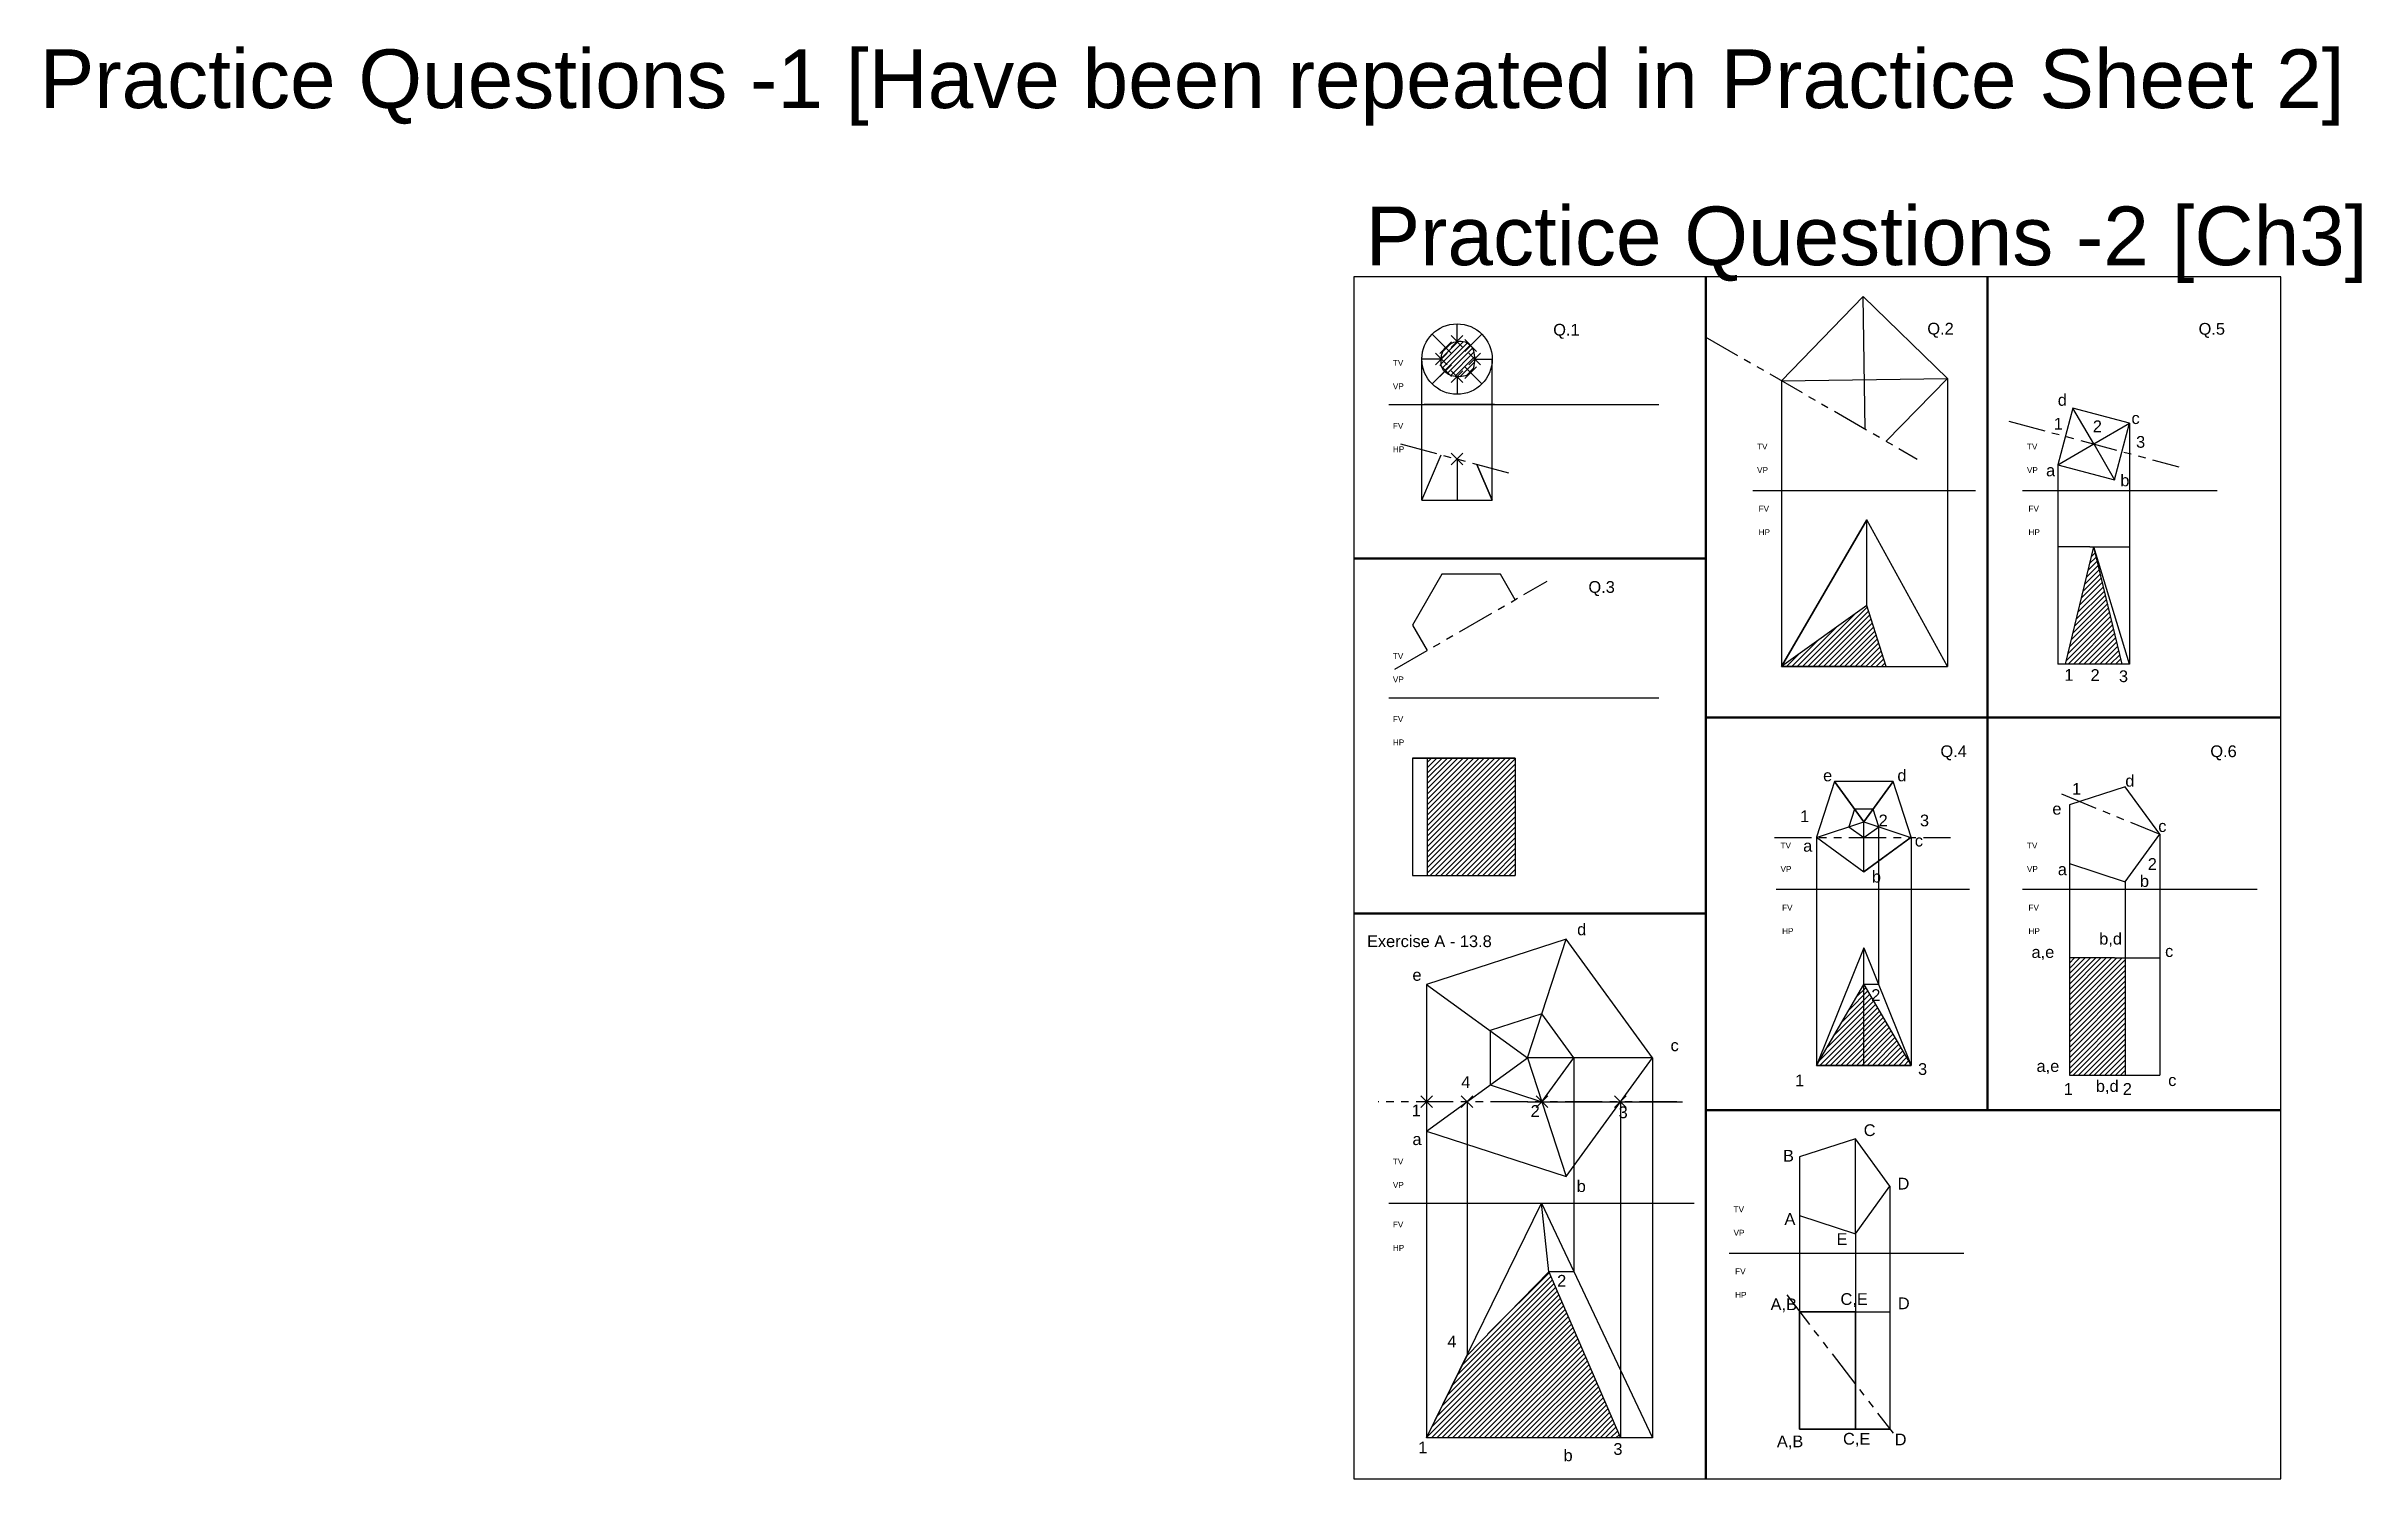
# Model space of a CAD drawing. Header units: millimetres. Extents: x -1114 to 4338, y -624 to 597.
# Drawn here: x -1114 to 859, y -624 to 597 of the extents above; entities that cross this region are included whole.
import ezdxf

# ---------------------------------------------------------------- set-up
doc = ezdxf.new("R2010")
doc.units = ezdxf.units.MM
doc.header["$PDMODE"] = 3
doc.header["$PDSIZE"] = 5
doc.linetypes.add('PHANTOM', pattern=[63.5, 31.75, -6.35, 6.35, -6.35, 6.35, -6.35])
doc.styles.get("Standard").update_dxf_attribs({"font": 'arial.ttf'})

msp = doc.modelspace()

# ---------------------------------------------------------------- texts
at = {"color": 1, "lineweight": 30}
for s, height, p in [('Practice Questions -1 [Have been repeated in Practice Sheet 2]', 50, (-1120, 543.881)), ('Practice Questions -2 [Ch3]', 50, (10, 410)), ('Q.1', 10, (170, 350)), ('Q.2', 10, (488.828, 350.932)), ('Q.5', 10, (720, 350.778)), ('Q.3', 10, (200, 130.778)), ('Q.4', 10, (500, -9.222)), ('Q.6', 10, (730, -9.222)), ('Exercise A - 13.8', 10, (11.255, -171.126))]:
    msp.add_text(s, height=height, dxfattribs=at).set_placement(p)
for s, p in [('TV', (33.334, 324.316)), ('VP', (33.334, 304.316)), ('FV', (33.334, 270.623)), ('TV', (343.715, 252.948)), ('TV', (573.715, 252.948)), ('HP', (33.334, 250.623)), ('VP', (343.715, 232.948)), ('VP', (573.715, 232.948)), ('FV', (345.03, 200)), ('FV', (575.03, 200)), ('HP', (345.03, 180)), ('HP', (575.03, 180)), ('TV', (33.334, 74.5)), ('VP', (33.334, 54.5)), ('FV', (33.334, 20.807)), ('HP', (33.334, 0.807)), ('TV', (363.715, -87.052)), ('TV', (573.715, -87.052)), ('VP', (363.715, -107.052)), ('VP', (573.715, -107.052)), ('FV', (365.03, -140)), ('FV', (575.03, -140)), ('HP', (365.03, -160)), ('HP', (575.03, -160)), ('TV', (33.334, -356.307)), ('VP', (33.334, -376.307)), ('TV', (323.715, -397.052)), ('FV', (33.334, -410)), ('VP', (323.715, -417.052)), ('HP', (33.334, -430)), ('FV', (325.03, -450)), ('HP', (325.03, -470))]:
    msp.add_text(s, height=5).set_placement(p)
at = {"color": 3, "linetype": 'PHANTOM'}
for s, p in [('d', (600, 290.164)), ('1', (596.547, 269.875)), ('2', (629.867, 267.689)), ('c', (662.807, 274.65)), ('3', (666.722, 254.41)), ('a', (590, 230.164)), ('b', (653.314, 221.615)), ('1', (605.597, 55.816)), ('2', (627.923, 55.708)), ('3', (652.127, 54.711)), ('d', (463.298, -29.836)), ('e', (400, -29.836)), ('1', (612.146, -41.244)), ('d', (657.553, -34.385)), ('1', (380.433, -64.643)), ('2', (447.289, -68.206)), ('3', (482.536, -68.206)), ('e', (595.379, -58.253)), ('c', (478.166, -85.388)), ('c', (685.621, -73.018)), ('a', (382.986, -89.836)), ('2', (676.695, -105.298)), ('b', (441.568, -116.09)), ('a', (600, -109.836)), ('b', (670, -119.836)), ('d', (190.388, -161.032)), ('a,e', (577.61, -180.35)), ('b,d', (635.298, -168.968)), ('c', (691.473, -179.528)), ('e', (50, -199.836)), ('2', (441.058, -217.014)), ('c', (270, -259.836)), ('3', (480.893, -280.068)), ('a,e', (581.883, -277.492)), ('4', (91.559, -291.255)), ('1', (376.086, -289.762)), ('1', (605.147, -297.033)), ('b,d', (632.449, -294.566)), ('2', (655.388, -297.033)), ('c', (694.073, -289.517)), ('1', (49.364, -315.313)), ('2', (150.715, -315.816)), ('3', (225.73, -316.922)), ('a', (50, -339.836)), ('C', (434.58, -332.156)), ('B', (365.827, -353.931)), ('b', (190, -379.836)), ('D', (463.423, -377.717)), ('A', (367.043, -407.876)), ('E', (411.439, -424.952)), ('2', (173.323, -460.51)), ('A,B', (355.218, -480.542)), ('C,E', (414.804, -476.066)), ('D', (463.686, -479.722)), ('4', (79.767, -512.219)), ('A,B', (360.586, -597.36)), ('C,E', (416.951, -595.123)), ('D', (460.99, -595.716)), ('1', (54.965, -602.529)), ('b', (178.784, -609.255)), ('3', (221.249, -603.854))]:
    msp.add_text(s, height=10, dxfattribs=at).set_placement(p)

# ---------------------------------------------------------------- hatches: boundary and pattern name
h = msp.add_hatch()
h.set_pattern_fill('ANSI31', color=3)
h.paths.add_polyline_path([(101.965, 337.227, 0.1076181), (99.578, 341.562, 0.1419336), (94.892, 344.572, 0.11390499), (88.016, 345, 0.08144833), (82.842, 343.244, 0.07714308), (78.231, 339.784, 0.10493796), (75.633, 335.677, 0.08811775), (74.605, 330, 0.11208729), (74.826, 323.736, 0.14003068), (77.409, 319.393, 0.09013941), (82.066, 316.368, 0.08176004), (88.016, 314.955, 0.09088253), (95.33, 315.773, 0.13471227), (99.578, 318.438, 0.11389208), (101.937, 322.599, 0.07228996), (103.016, 330, 0.07246373)])
h = msp.add_hatch()
h.set_pattern_fill('ANSI31', color=3)
h.paths.add_polyline_path([(630.619, 170), (606.47, 70), (654.767, 70)])
h = msp.add_hatch()
h.set_pattern_fill('ANSI31', color=3)
h.paths.add_polyline_path([(437.392, 120.118), (364.558, 68.106), (437.392, 68.106)])
h.paths.add_polyline_path([(437.392, 120.118), (437.392, 68.106), (453.885, 68.106)])
h = msp.add_hatch()
h.set_pattern_fill('ANSI31', color=3)
h.paths.add_polyline_path([(137.5, -10), (62.5, -10), (62.5, -110), (137.5, -110)])
h = msp.add_hatch()
h.set_pattern_fill('ANSI31', color=3)
h.paths.add_polyline_path([(657.553, -180.388), (648.471, -180.388), (610, -180.388), (610, -280.388), (657.553, -280.388)])
h = msp.add_hatch()
h.set_pattern_fill('ANSI31', color=3)
h.paths.add_polyline_path([(434.687, -203.049), (394.236, -271.894), (434.687, -271.894)])
h.paths.add_polyline_path([(434.687, -203.049), (434.687, -271.894), (475.137, -271.894)])
h.paths.add_polyline_path([(438.547, -219.524), (451.337, -219.524), (451.337, -204.463), (438.547, -204.463)], flags=24)
h = msp.add_hatch()
h.set_pattern_fill('ANSI31', color=3)
h.paths.add_polyline_path([(166.126, -447.734), (96.522, -519.069), (62.112, -589.373), (180.995, -589.373)])
h.paths.add_polyline_path([(166.126, -447.734), (180.995, -589.373), (227.222, -589.373)])

# ---------------------------------------------------------------- linework, layer by layer
at = {"color": 4, "lineweight": 50}
for p, q in [((300, -624.164), (300, 400)), ((540, 24.548), (540, 400)), ((0, 160), (300, 160)), ((300, 24.548), (727.037, 24.548)), ((540, -310), (540, 24.548)), ((727.037, 24.548), (790, 24.548)), ((0, -142.556), (300, -142.556)), ((300, -310), (540, -310)), ((540, -310), (790, -310))]:
    msp.add_line(p, q, dxfattribs=at)
for p, q in [((435.861, 270.366), (434.258, 383.24)), ((364.558, 311.533), (505.965, 313.541)), ((30, 291.25), (260, 291.25)), ((120, 291.25), (60, 291.25)), ((630.619, 257.678), (612.941, 288.296)), ((600, 240), (630.619, 257.678)), ((630.619, 257.678), (661.237, 275.355)), ((630.619, 257.678), (648.296, 227.059)), ((58.06, 209.816), (74.605, 248.421)), ((58.06, 209.816), (74.605, 248.421)), ((88.06, 244.816), (88.06, 209.816)), ((105.006, 240.276), (118.06, 209.816)), ((340, 218.106), (505.965, 218.106)), ((505.965, 218.106), (530, 218.106)), ((570, 218.106), (735.965, 218.106)), ((58.06, 209.816), (118.06, 209.816)), ((30, 41.434), (260, 41.434)), ((50, -10), (50, -110)), ((137.5, -10), (50, -10)), ((434.687, -64.41), (409.687, -30)), ((409.687, -30), (434.687, -64.41)), ((434.687, -64.41), (459.687, -30)), ((459.687, -30), (434.687, -64.41)), ((394.236, -77.749), (434.687, -64.41)), ((434.687, -64.41), (474.867, -77.749)), ((434.687, -106.942), (434.687, -64.41)), ((474.867, -77.749), (434.687, -106.942)), ((50, -110), (137.5, -110)), ((360, -121.894), (524.882, -121.894)), ((389.339, -121.894), (466.282, -121.894)), ((570, -121.894), (770, -121.894)), ((180.995, -164.248), (62.112, -202.875)), ((148.136, -265.375), (180.995, -164.248)), ((434.687, -171.894), (394.236, -271.894)), ((434.687, -271.894), (434.687, -171.894)), ((434.687, -171.894), (475.137, -271.894)), ((62.112, -202.875), (148.136, -265.375)), ((62.112, -327.875), (148.136, -265.375)), ((148.136, -265.375), (180.995, -366.502)), ((254.468, -265.375), (148.136, -265.375)), ((180.995, -366.502), (254.468, -265.375)), ((475.137, -271.894), (394.236, -271.894)), ((30, -389.373), (290, -389.373)), ((62.112, -589.373), (160, -389.373)), ((160, -389.373), (254.468, -589.373)), ((166.126, -447.734), (160, -389.373)), ((320, -431.894), (520, -431.894)), ((427.553, -481.894), (380, -481.894)), ((380, -481.894), (456.942, -481.894)), ((380, -581.894), (380, -481.894)), ((427.553, -581.894), (427.553, -481.894)), ((456.942, -481.894), (456.942, -581.894)), ((254.468, -589.373), (62.112, -589.373)), ((456.942, -581.894), (380, -581.894))]:
    msp.add_line(p, q)
at = {"linetype": 'PHANTOM'}
for p, q in [((88.016, 345), (88.016, 360)), ((78.231, 339.784), (66.802, 351.213)), ((99.578, 341.562), (109.229, 351.213)), ((74.605, 330), (58.016, 330)), ((77.409, 319.393), (66.802, 308.787)), ((99.578, 318.438), (109.229, 308.787)), ((103.016, 330), (118.016, 330)), ((88.016, 314.955), (88.016, 300))]:
    msp.add_line(p, q, dxfattribs=at)
at = {"color": 3, "linetype": 'PHANTOM', "lineweight": 30}
for p, q in [((299.606, 349.033), (480.266, 244.729)), ((558.174, 277.089), (703.063, 238.266)), ((603.124, -40.536), (686.942, -75)), ((358.443, -77.749), (508.443, -77.749)), ((275.336, -302.875), (20.937, -302.875)), ((368.961, -467.548), (459.568, -585.307))]:
    msp.add_line(p, q, dxfattribs=at)
at = {"color": 4}
for p, q in [((58.06, 291.25), (58.06, 331.638)), ((118.06, 291.25), (118.016, 330)), ((364.558, 311.533), (364.558, 218.106)), ((364.558, 311.533), (364.558, 68.106)), ((505.965, 313.541), (505.965, 218.106)), ((58.06, 209.816), (58.06, 291.25)), ((118.06, 209.816), (118.06, 291.25)), ((661.237, 275.355), (661.237, 70)), ((58.06, 209.816), (74.605, 248.421)), ((118.06, 209.816), (105.006, 240.276)), ((600, 240), (600, 70)), ((364.558, 218.106), (364.558, 68.106)), ((505.965, 218.106), (505.965, 68.106)), ((437.392, 193.106), (364.558, 68.106)), ((364.558, 68.106), (437.392, 193.106)), ((437.392, 120.118), (437.392, 193.106)), ((505.965, 68.106), (437.392, 193.106)), ((627.383, 170), (600, 170)), ((606.47, 70), (630.619, 170)), ((627.383, 170), (661.237, 170)), ((654.767, 70), (630.619, 170)), ((661.237, 70), (630.619, 170)), ((437.392, 68.106), (364.558, 68.106)), ((364.558, 68.106), (505.965, 68.106)), ((437.392, 68.106), (505.965, 68.106)), ((654.767, 70), (600, 70)), ((661.237, 70), (641.113, 70)), ((50, -10), (50, -110)), ((100, -10), (50, -10)), ((50, -10), (137.5, -10)), ((62.5, -10), (62.5, -110)), ((137.5, -10), (137.5, -110)), ((394.236, -77.553), (394.236, -271.894)), ((447.289, -68.593), (447.289, -203.049)), ((475.137, -77.553), (475.137, -271.894)), ((686.942, -75), (686.942, -279.707)), ((50, -110), (137.5, -110)), ((610, -100), (610, -280.388)), ((657.553, -115.451), (657.553, -280.388)), ((648.471, -180.388), (610, -180.388)), ((648.471, -180.388), (686.942, -180.388)), ((447.289, -203.049), (434.687, -203.049)), ((187.566, -265.375), (187.566, -447.734)), ((254.468, -265.375), (254.468, -389.373)), ((394.236, -271.894), (475.137, -271.894)), ((610, -280.388), (686.942, -280.388)), ((686.942, -279.707), (686.942, -280.388)), ((96.522, -302.875), (96.522, -519.069)), ((148.136, -302.875), (280.166, -302.875)), ((227.222, -302.875), (227.222, -589.373)), ((62.112, -327.875), (62.112, -389.373)), ((427.553, -415.451), (427.553, -334.549)), ((62.112, -389.373), (62.112, -589.373)), ((254.468, -389.373), (254.468, -589.373)), ((456.942, -375), (456.942, -431.894)), ((380, -400), (380, -431.894)), ((380, -431.894), (380, -581.894)), ((427.553, -415.451), (427.553, -431.894)), ((427.553, -431.894), (427.553, -581.894)), ((456.942, -431.894), (456.942, -581.894)), ((187.566, -447.734), (166.126, -447.734)), ((380, -581.894), (456.942, -581.894))]:
    msp.add_line(p, q, dxfattribs=at)
at = {"color": 3, "linetype": 'PHANTOM'}
for p, q in [((39.764, 257.757), (136.357, 231.875)), ((35.048, 65.801), (164.952, 140.801))]:
    msp.add_line(p, q, dxfattribs=at)
at = {"color": 6, "lineweight": 30}
for p, q in [((437.392, 120.118), (364.558, 68.106)), ((453.885, 68.106), (437.392, 120.118)), ((364.558, 68.106), (453.885, 68.106))]:
    msp.add_line(p, q, dxfattribs=at)
at = {"color": 6}
for p, q in [((96.522, -519.069), (166.126, -447.734)), ((166.126, -447.734), (227.222, -589.373)), ((62.112, -589.373), (96.522, -519.069)), ((227.222, -589.373), (62.112, -589.373))]:
    msp.add_line(p, q, dxfattribs=at)
for points in [[(0, -624.164), (790, -624.164), (790, 400), (0, 400)], [(459.687, -30), (409.687, -30), (394.236, -77.553), (434.687, -106.942), (475.137, -77.553)], [(442.528, -53.617), (426.846, -53.617), (422, -68.532), (434.687, -77.749), (447.374, -68.532)], [(62.112, -202.875), (62.112, -327.875), (180.995, -366.502), (254.468, -265.375), (180.995, -164.248)], [(116.237, -242.198), (116.237, -288.551), (160.321, -302.875), (187.566, -265.375), (160.321, -227.875)], [(380, -350), (380, -400), (427.553, -415.451), (456.942, -375), (427.553, -334.549)]]:
    msp.add_lwpolyline(points, close=True)
for points in [[(453.885, 259.96), (505.965, 313.541), (434.258, 383.24), (364.558, 311.533)], [(137.5, 124.952), (125, 146.603), (75, 146.603), (50, 103.301), (62.5, 81.651)]]:
    msp.add_lwpolyline(points)
at = {"color": 4}
msp.add_lwpolyline([(74.605, 330, -0.08811775), (75.633, 335.677, -0.10493796), (78.231, 339.784, -0.07714308), (82.842, 343.244, -0.08144833), (88.016, 345, -0.11390499), (94.892, 344.572, -0.1419336), (99.578, 341.562, -0.1076181), (101.965, 337.227, -0.07246373), (103.016, 330, -0.07228996), (101.937, 322.599, -0.11389208), (99.578, 318.438, -0.13471227), (95.33, 315.773, -0.09088253), (88.016, 314.955, -0.08176004), (82.066, 316.368, -0.09013941), (77.409, 319.393, -0.14003068), (74.826, 323.736, -0.11208729), (74.605, 330)], format="xyb", dxfattribs=at)
at = {"lineweight": 30}
msp.add_lwpolyline([(600, 240), (648.296, 227.059), (661.237, 275.355), (612.941, 288.296)], close=True, dxfattribs=at)
at = {"color": 4}
msp.add_lwpolyline([(610, -50), (610, -100), (657.553, -115.451), (686.942, -75), (657.553, -34.549)], close=True, dxfattribs=at)
at = {"color": 6}
msp.add_lwpolyline([(394.236, -271.894), (434.687, -203.049), (475.137, -271.894), (394.236, -271.894)], dxfattribs=at)
msp.add_circle((88.016, 330), 30)
at = {"color": 4}
for p in [(78.231, 339.784), (88.016, 345), (99.578, 341.562), (74.605, 330), (78.231, 320.216), (88.016, 314.955), (99.578, 318.438), (103.016, 330), (88.06, 244.816), (88.06, 244.816), (88.06, 244.816), (62.112, -302.875), (96.522, -302.875), (160.321, -302.875), (227.222, -302.875)]:
    msp.add_point(p, dxfattribs=at)

msp.set_redraw_order([(e.dxf.handle, doc.entitydb.next_handle()) for e in msp.query("TEXT MTEXT ATTDEF DIMENSION ARC_DIMENSION")])  # texts and dimensions are drawn at this point

doc.saveas('drawing.dxf')
